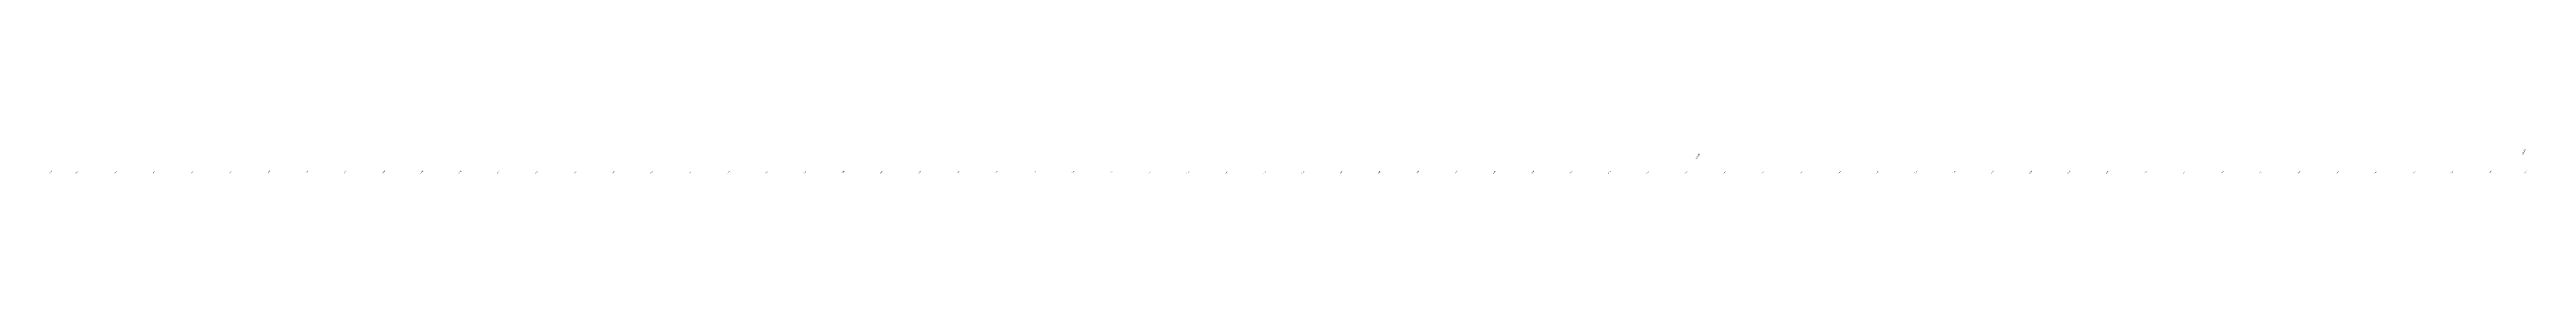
# Model space of a CAD drawing. Header units: metres. Extents: x 286386 to 287779, y 2079267 to 2080589.
# Drawn here: x 286486 to 287779, y 2079859 to 2079872 of the extents above; entities that cross this region are included whole.
import ezdxf
from ezdxf.enums import TextEntityAlignment as Align

# ---------------------------------------------------------------- set-up
doc = ezdxf.new("R2010")
doc.units = ezdxf.units.M
doc.header["$MEASUREMENT"] = 0
doc.layers.add('ESContAnn', color=231, linetype='Continuous')
doc.layers.add('ESElevation', color=150, linetype='Continuous')

msp = doc.modelspace()

# ---------------------------------------------------------------- texts
at = {"layer": 'ESContAnn'}
for s, rotation, p in [('9.0000', 58.1092, (287346.2, 2079868.2)), ('2.0000', 60.611, (287777.4, 2079870.5))]:
    msp.add_text(s, height=0.75, rotation=rotation, dxfattribs=at).set_placement(p, align=Align.MIDDLE_CENTER)
at = {"layer": 'ESElevation'}
for s, p in [('-1.500', (286486.3, 2079860)), ('-1.500', (286500, 2079860)), ('-1.500', (286520, 2079860)), ('-1.500', (286540, 2079860)), ('-1.500', (286560, 2079860)), ('-1.500', (286580, 2079860)), ('-1.500', (286600, 2079860)), ('-1.451', (286620, 2079860)), ('-0.927', (286640, 2079860)), ('-0.500', (286660, 2079860)), ('-0.500', (286680, 2079860)), ('-0.475', (286700, 2079860)), ('-0.174', (286720, 2079860)), ('0.443', (286740, 2079860)), ('0.523', (286760, 2079860)), ('0.866', (286780, 2079860)), ('1.553', (286800, 2079860)), ('2.317', (286820, 2079860)), ('3.382', (286840, 2079860)), ('4.603', (286860, 2079860)), ('5.249', (286880, 2079860)), ('5.534', (286900, 2079860)), ('5.550', (286920, 2079860)), ('5.350', (286940, 2079860)), ('4.959', (286960, 2079860)), ('4.500', (286980, 2079860)), ('4.481', (287000, 2079860)), ('4.386', (287020, 2079860)), ('4.200', (287040, 2079860)), ('3.798', (287060, 2079860)), ('4.071', (287080, 2079860)), ('4.260', (287100, 2079860)), ('3.828', (287120, 2079860)), ('4.154', (287140, 2079860)), ('4.486', (287160, 2079860)), ('4.581', (287180, 2079860)), ('4.607', (287200, 2079860)), ('4.973', (287220, 2079860)), ('5.696', (287240, 2079860)), ('6.828', (287260, 2079860)), ('7.739', (287280, 2079860)), ('8.376', (287300, 2079860)), ('8.490', (287320, 2079860)), ('8.839', (287340, 2079860)), ('9.228', (287360, 2079860)), ('9.327', (287380, 2079860)), ('9.360', (287400, 2079860)), ('9.214', (287420, 2079860)), ('8.490', (287440, 2079860)), ('7.349', (287460, 2079860)), ('6.239', (287480, 2079860)), ('5.816', (287500, 2079860)), ('5.606', (287520, 2079860)), ('5.423', (287540, 2079860)), ('5.099', (287560, 2079860)), ('4.053', (287580, 2079860)), ('2.794', (287600, 2079860)), ('1.596', (287620, 2079860)), ('0.984', (287640, 2079860)), ('1.256', (287660, 2079860)), ('2.218', (287680, 2079860)), ('2.410', (287700, 2079860)), ('2.673', (287720, 2079860)), ('2.950', (287740, 2079860)), ('2.527', (287760, 2079860)), ('1.787', (287778.2, 2079860))]:
    msp.add_text(s, height=0.5, rotation=45, dxfattribs=at).set_placement(p, align=Align.MIDDLE_CENTER)

doc.saveas('drawing.dxf')
